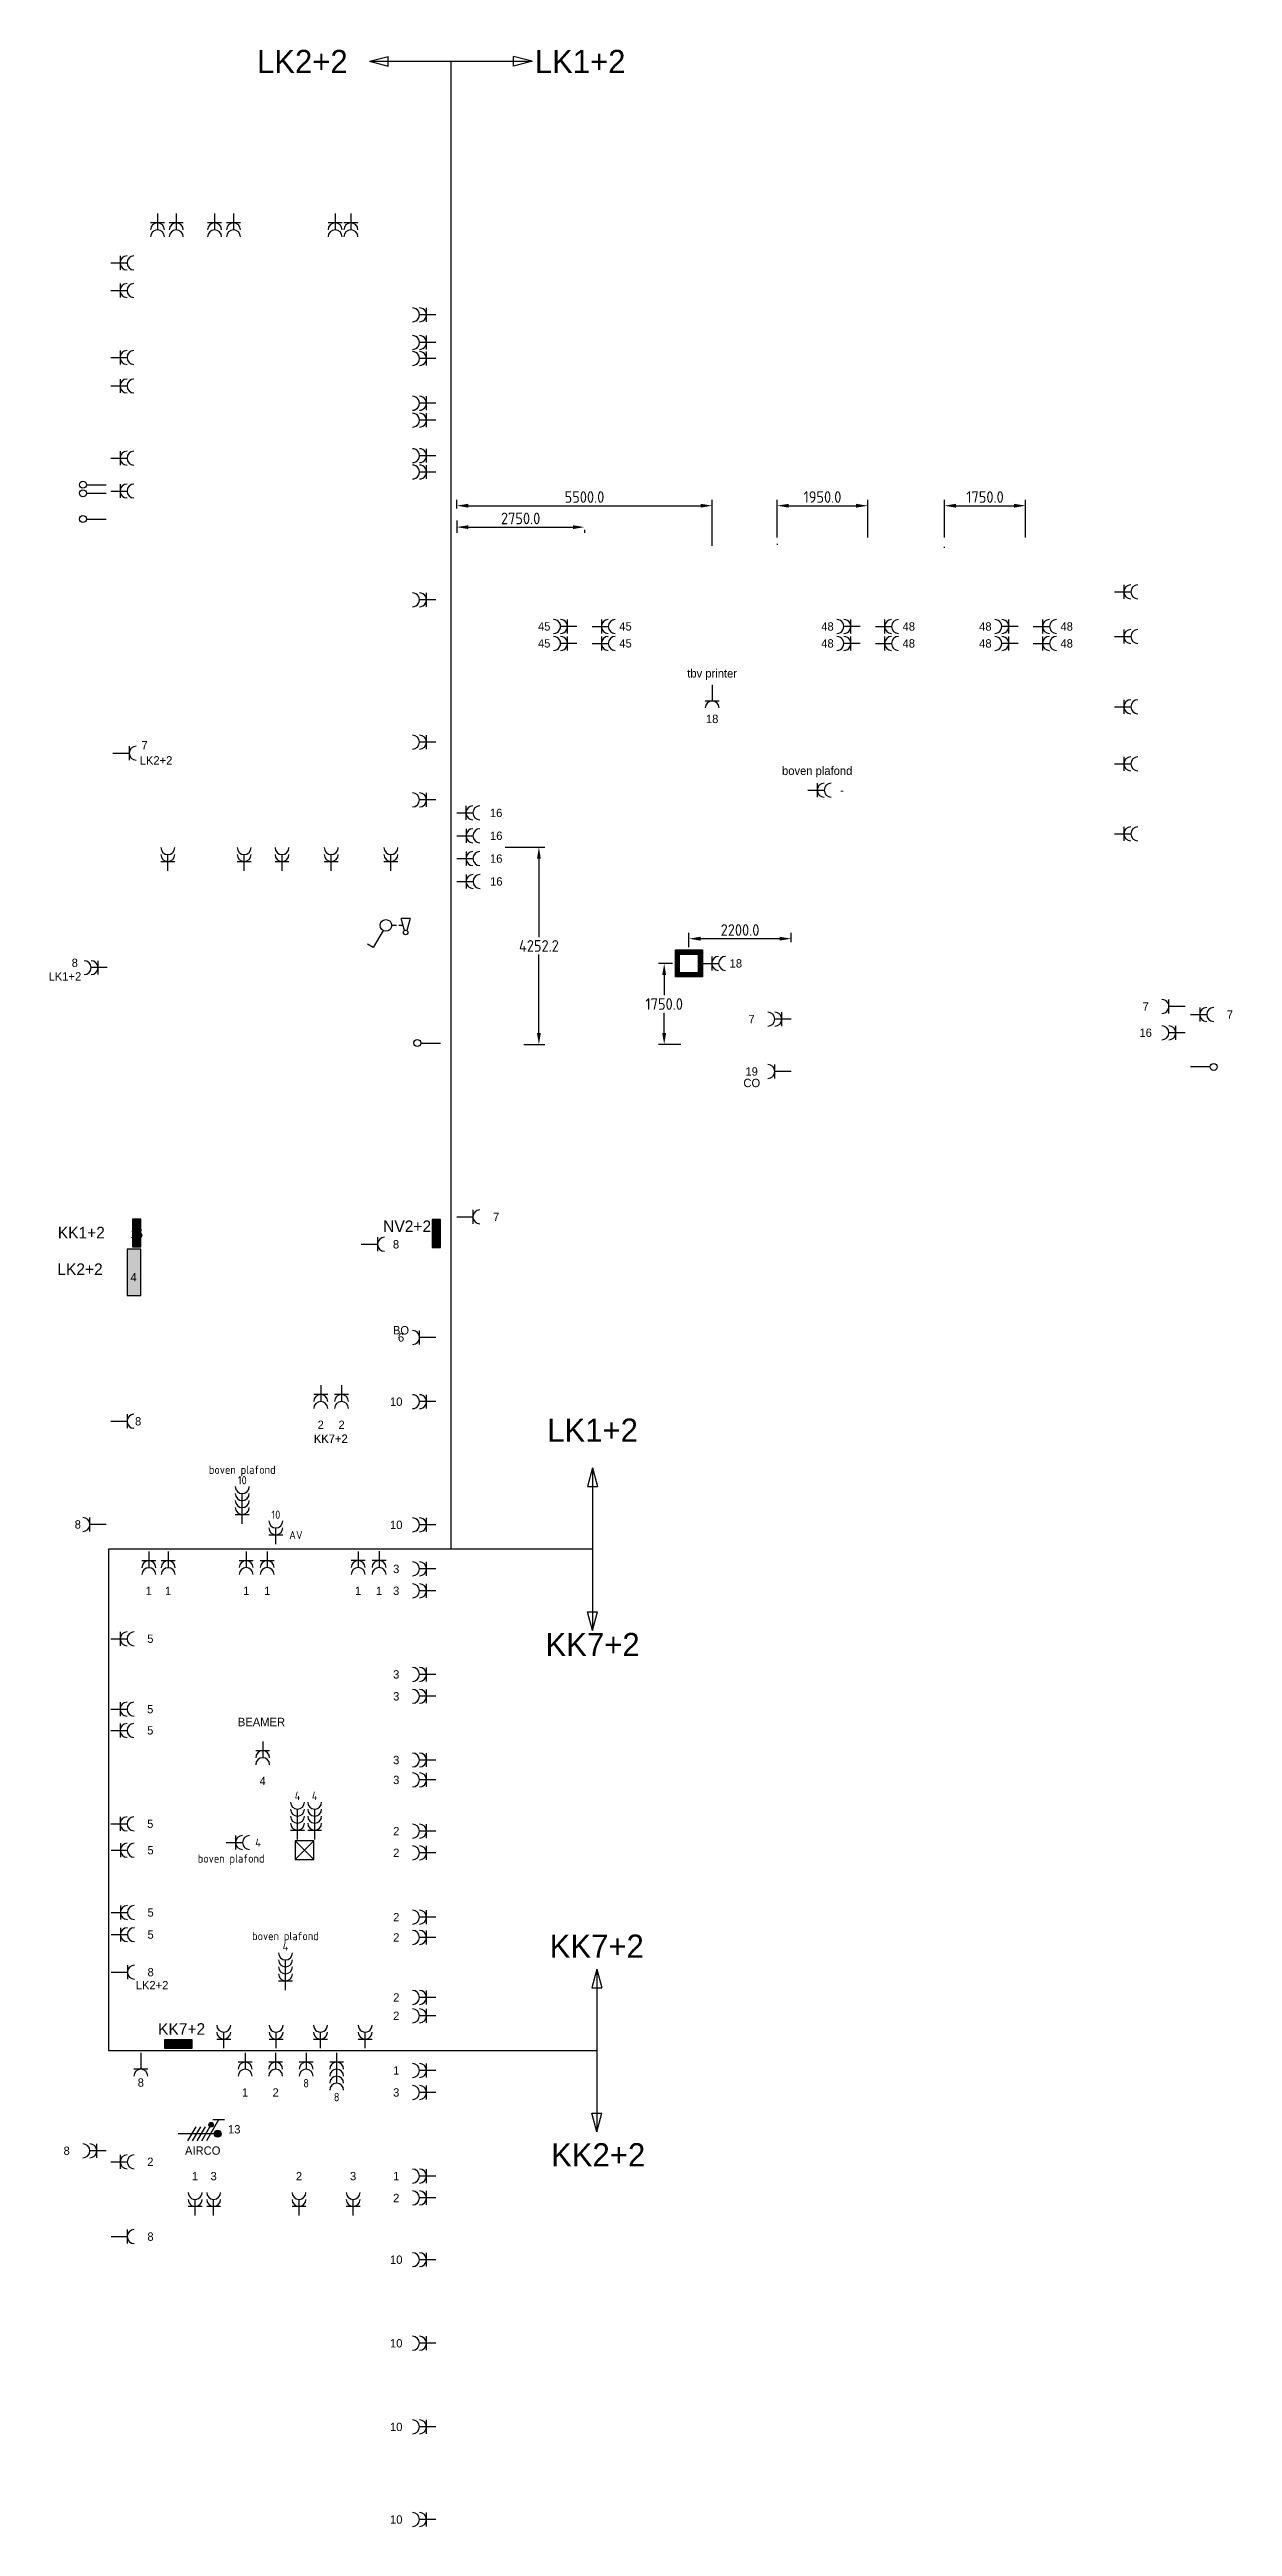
# Model space of a CAD drawing. Header units: millimetres. Extents: x -5226 to 109009, y 0 to 83782.
# Drawn here: x 57390 to 82863, y 30458 to 83782 of the extents above; entities that cross this region are included whole.
import ezdxf
from ezdxf.enums import TextEntityAlignment as Align
from ezdxf.lldxf.tags import DXFTag

# ---------------------------------------------------------------- set-up
doc = ezdxf.new("R2010")
doc.units = ezdxf.units.MM
doc.header["$LTSCALE"] = 100
doc.linetypes.add('STABI51DOT', pattern=[10, 5, -2, 1, -2])
for name, color, linetype in [('EL$1----', 7, 'Continuous'), ('EL6132--', 3, 'Continuous'), ('EL6211--', 3, 'Continuous'), ('EL6212--', 3, 'Continuous'), ('EL6212--_S', 4, 'Continuous'), ('EL6221--', 3, 'Continuous'), ('EL6222--', 3, 'Continuous'), ('EL6311--', 3, 'Continuous')]:
    doc.layers.add(name, color=color, linetype=linetype)
doc.styles.add('BURO-018', font='BUROFONT.shx', dxfattribs={"height": 180})
doc.styles.add('BURO-025', font='BUROFONT.shx', dxfattribs={"height": 250})
doc.styles.add('BURO-035', font='BUROFONT.shx', dxfattribs={"height": 350})
doc.styles.add('STABICAD-012', font='ISOCP.SHX', dxfattribs={"height": 1.2})
doc.styles.add('STABICAD-018', font='ISOCP.SHX', dxfattribs={"height": 1.8})
doc.styles.get("Standard").update_dxf_attribs({"font": 'ISOCP'})
tags = doc.linetypes.add('CENTER', pattern=[2, 1.25, -0.25, 0.25, -0.25]).pattern_tags.tags
tags[10:11] = [DXFTag(74, 4), DXFTag(75, 0), DXFTag(340, '0'), DXFTag(46, 1.0), DXFTag(50, 0.0), DXFTag(44, 0.0), DXFTag(45, 0.0)]
tags[8:9] = [DXFTag(74, 4), DXFTag(75, 0), DXFTag(340, '0'), DXFTag(46, 1.0), DXFTag(50, 0.0), DXFTag(44, 0.0), DXFTag(45, 0.0)]
tags[6:7] = [DXFTag(74, 4), DXFTag(75, 0), DXFTag(340, '0'), DXFTag(46, 1.0), DXFTag(50, 0.0), DXFTag(44, 0.0), DXFTag(45, 0.0)]
tags[4:5] = [DXFTag(74, 4), DXFTag(75, 0), DXFTag(340, '0'), DXFTag(46, 1.0), DXFTag(50, 0.0), DXFTag(44, 0.0), DXFTag(45, 0.0)]
doc.dimstyles.new('New ISO-25', dxfattribs={"dimscale": 100, "dimtxt": 2.5, "dimasz": 2.5, "dimexe": 1.25, "dimexo": 0.625, "dimtad": 1, "dimtih": 1, "dimdec": 1, "dimzin": 0, "dimdsep": 46, "dimtxsty": 'Standard', "dimcen": 2.5, "dimclrd": 1, "dimclre": 1, "dimclrt": 1, "dimadec": 0, "dimazin": 0, "dimtfac": 1, "dimtdec": 1, "dimtmove": 0, "dimatfit": 3, "dimfxl": 1, "dimtvp": 1, "dimtolj": 1, "dimtzin": 0, "dimarcsym": 0})

msp = doc.modelspace()

# ---------------------------------------------------------------- blocks, each defined once
blk = doc.blocks.new('*D16')
at = {"layer": 'EL6222--', "color": 1, "lineweight": -2, "transparency": 16777216}
for p, q in [((66159, 73641), (66159, 73376)), ((66409, 73501), (68659, 73501)), ((68909, 73446), (68909, 73376))]:
    blk.add_line(p, q, dxfattribs=at)
at = {"layer": 'EL6222--', "color": 1, "transparency": 16777216}
for points in [[(66409, 73542), (66409, 73459), (66159, 73501)], [(68659, 73542), (68659, 73459), (68909, 73501)]]:
    blk.add_solid(points, dxfattribs=at)
at = {"layer": 'EL6222--', "color": 1, "transparency": 16777216, "insert": (67534, 73688), "char_height": 250, "attachment_point": 5}
blk.add_mtext('\\A1;2750.0', dxfattribs=at)
blk = doc.blocks.new('*D17')
at = {"layer": 'EL6222--', "color": 1, "lineweight": -2, "transparency": 16777216}
for p, q in [((66159, 73899), (66159, 74087)), ((66409, 73962), (71409, 73962)), ((71659, 73095), (71659, 74087))]:
    blk.add_line(p, q, dxfattribs=at)
at = {"layer": 'EL6222--', "color": 1, "transparency": 16777216}
for points in [[(66409, 74003), (66409, 73920), (66159, 73962)], [(71409, 74003), (71409, 73920), (71659, 73962)]]:
    blk.add_solid(points, dxfattribs=at)
at = {"layer": 'EL6222--', "color": 1, "transparency": 16777216, "insert": (68909, 74149), "char_height": 250, "attachment_point": 5}
blk.add_mtext('\\A1;5500.0', dxfattribs=at)
blk = doc.blocks.new('*D18')
at = {"layer": 'EL6222--', "color": 1, "lineweight": -2, "transparency": 16777216}
for p, q in [((73059, 73275), (73059, 74087)), ((73309, 73962), (74759, 73962)), ((75009, 73275), (75009, 74087))]:
    blk.add_line(p, q, dxfattribs=at)
at = {"layer": 'EL6222--', "color": 1, "transparency": 16777216}
for points in [[(73309, 74003), (73309, 73920), (73059, 73962)], [(74759, 74003), (74759, 73920), (75009, 73962)]]:
    blk.add_solid(points, dxfattribs=at)
at = {"layer": 'EL6222--', "color": 1, "transparency": 16777216, "insert": (74034, 74149), "char_height": 250, "attachment_point": 5}
blk.add_mtext('\\A1;1950.0', dxfattribs=at)
blk = doc.blocks.new('*D19')
at = {"layer": 'EL6222--', "color": 1, "lineweight": -2, "transparency": 16777216}
for p, q in [((76659, 73275), (76659, 74087)), ((76909, 73962), (78159, 73962)), ((78409, 73275), (78409, 74087))]:
    blk.add_line(p, q, dxfattribs=at)
at = {"layer": 'EL6222--', "color": 1, "transparency": 16777216}
for points in [[(76909, 74003), (76909, 73920), (76659, 73962)], [(78159, 74003), (78159, 73920), (78409, 73962)]]:
    blk.add_solid(points, dxfattribs=at)
at = {"layer": 'EL6222--', "color": 1, "transparency": 16777216, "insert": (77534, 74149), "char_height": 250, "attachment_point": 5}
blk.add_mtext('\\A1;1750.0', dxfattribs=at)
blk = doc.blocks.new('*D20')
at = {"layer": 'EL6222--', "color": 1, "lineweight": -2, "transparency": 16777216}
for p, q in [((70806, 64109), (70501, 64109)), ((70626, 63859), (70626, 63421)), ((70626, 62609), (70626, 63046)), ((70981, 62359), (70501, 62359))]:
    blk.add_line(p, q, dxfattribs=at)
at = {"layer": 'EL6222--', "color": 1, "transparency": 16777216}
for points in [[(70584, 63859), (70667, 63859), (70626, 64109)], [(70584, 62609), (70667, 62609), (70626, 62359)]]:
    blk.add_solid(points, dxfattribs=at)
at = {"layer": 'EL6222--', "color": 1, "transparency": 16777216, "insert": (70626, 63234), "char_height": 250, "attachment_point": 5}
blk.add_mtext('\\A1;1750.0', dxfattribs=at)
blk = doc.blocks.new('*D21')
at = {"layer": 'EL6222--', "color": 1, "lineweight": -2, "transparency": 16777216}
for p, q in [((67201, 66611), (68053, 66611)), ((67928, 66361), (67928, 64672)), ((67928, 62609), (67928, 64297)), ((67602, 62359), (68053, 62359))]:
    blk.add_line(p, q, dxfattribs=at)
at = {"layer": 'EL6222--', "color": 1, "transparency": 16777216}
for points in [[(67886, 66361), (67969, 66361), (67928, 66611)], [(67886, 62609), (67969, 62609), (67928, 62359)]]:
    blk.add_solid(points, dxfattribs=at)
at = {"layer": 'EL6222--', "color": 1, "transparency": 16777216, "insert": (67928, 64485), "char_height": 250, "attachment_point": 5}
blk.add_mtext('\\A1;4252.2', dxfattribs=at)
blk = doc.blocks.new('*D22')
at = {"layer": 'EL6222--', "color": 1, "lineweight": -2, "transparency": 16777216}
for p, q in [((71159, 64461), (71159, 64765)), ((73109, 64640), (71409, 64640)), ((73359, 64564), (73359, 64765))]:
    blk.add_line(p, q, dxfattribs=at)
at = {"layer": 'EL6222--', "color": 1, "transparency": 16777216}
for points in [[(71409, 64682), (71409, 64598), (71159, 64640)], [(73109, 64682), (73109, 64598), (73359, 64640)]]:
    blk.add_solid(points, dxfattribs=at)
at = {"layer": 'EL6222--', "color": 1, "transparency": 16777216, "insert": (72259, 64827), "char_height": 250, "attachment_point": 5}
blk.add_mtext('\\A1;2200.0', dxfattribs=at)
blk = doc.blocks.new('111304A')
at = {"color": 0, "linetype": 'Continuous'}
for p, q in [((-1.5, 3), (1.5, 3)), ((0, 1), (0, 4.5))]:
    blk.add_line(p, q, dxfattribs=at)
for centre in [(0, 6), (0, 4.5)]:
    blk.add_arc(centre, 1.5, 180, 0, dxfattribs=at)
at = {"color": 0, "linetype": 'Continuous', "style": 'BURO-018'}
for tag, p in [('PANEL', (0, 11.5)), ('CIRCUIT', (0, 8.5))]:
    blk.add_attdef(tag, text='', height=1.8, dxfattribs=at).set_placement(p, align=Align.MIDDLE)
at = {"color": 0, "linetype": 'Continuous', "style": 'BURO-018', "flags": 1}
for tag, p in [('POWERCODE', (13, 8.5)), ('ARTICLECODE', (0, 0))]:
    blk.add_attdef(tag, text='', height=1.8, dxfattribs=at).set_placement(p, align=Align.MIDDLE)
at = {"layer": 'EL6222--', "color": 1, "style": 'STABICAD-012', "flags": 1}
blk.add_attdef('SUBCIRCUIT', text='', height=1.8, rotation=90, dxfattribs=at).set_placement((740.24, 681.45), align=Align.MIDDLE)
blk = doc.blocks.new('111304')
at = {"color": 0, "linetype": 'Continuous'}
for p, q in [((-1.5, 4.5), (1.5, 4.5)), ((0, 1), (0, 4.5))]:
    blk.add_line(p, q, dxfattribs=at)
blk.add_arc((0, 6), 1.5, 180, 0, dxfattribs=at)
at = {"color": 0, "linetype": 'Continuous', "style": 'BURO-018'}
for tag, p in [('PANEL', (0, 11.5)), ('CIRCUIT', (0, 8.5))]:
    blk.add_attdef(tag, text='', height=1.8, dxfattribs=at).set_placement(p, align=Align.MIDDLE)
at = {"color": 0, "linetype": 'Continuous', "style": 'BURO-018', "flags": 1}
for tag, p in [('POWERCODE', (13, 8.5)), ('ARTICLECODE', (0, 0))]:
    blk.add_attdef(tag, text='', height=1.8, dxfattribs=at).set_placement(p, align=Align.MIDDLE)
at = {"layer": 'EL6222--', "color": 1, "style": 'STABICAD-012', "flags": 1}
blk.add_attdef('SUBCIRCUIT', text='', height=1.8, rotation=180, dxfattribs=at).set_placement((721.35, 709.07), align=Align.MIDDLE)
blk = doc.blocks.new('E00414')
at = {"color": 0, "linetype": 'Continuous'}
for p, q in [((-2.9, -2.9), (-2.9, 2.9)), ((-2.9, 2.9), (2.9, 2.9)), ((-2, 2), (2, 2)), ((-2, -2), (-2, 2)), ((2, 2), (2, -2)), ((2.9, 2.9), (2.9, -2.9)), ((2.9, -2.9), (-2.9, -2.9)), ((2, -2), (-2, -2))]:
    blk.add_line(p, q, dxfattribs=at)
at = {"color": 0}
for points in [[(-2.9, 2.9), (2.9, 2.9), (-2, 2), (2, 2)], [(-2, -2), (-2.9, -2.9), (-2, 2), (-2.9, 2.9)], [(2, 2), (2.9, 2.9), (2, -2), (2.9, -2.9)], [(2, -2), (2.9, -2.9), (-2, -2), (-2.9, -2.9)]]:
    blk.add_solid(points, dxfattribs=at)
at = {"color": 0, "linetype": 'Continuous', "style": 'BURO-018'}
for tag, p in [('CIRCUIT', (0, 5)), ('PANEL', (0, 8)), ('SUBCIRCUIT', (4.5, 5))]:
    blk.add_attdef(tag, text='', height=1.8, dxfattribs=at).set_placement(p, align=Align.MIDDLE)
at = {"color": 0, "linetype": 'Continuous', "style": 'BURO-018', "flags": 1}
for tag, p in [('POWERCODE', (13, 5)), ('ARTICLECODE', (0, 0))]:
    blk.add_attdef(tag, text='', height=1.8, dxfattribs=at).set_placement(p, align=Align.MIDDLE)
blk = doc.blocks.new('E00082')
at = {"color": 0, "linetype": 'Continuous'}
for p, q in [((-3, 10.98), (-3, 8.48)), ((-3, 9.73), (1.5, 7.13)), ((1.5, 6.13), (-1.5, 7.87)), ((1.5, 5.13), (-1.5, 6.87)), ((1.5, 4.13), (-1.5, 5.87)), ((0, 9.5), (0, 1)), ((1.5, 3.13), (-1.5, 4.87))]:
    blk.add_line(p, q, dxfattribs=at)
at = {"color": 0, "linetype": 'Continuous', "const_width": 0.5}
blk.add_lwpolyline([(-1.68, 8.12, 1), (-2.18, 8.12, 1)], format="xyb", close=True, dxfattribs=at)
at = {"color": 0, "const_width": 0.75}
blk.add_lwpolyline([(-0.38, 9.5, 1), (0.38, 9.5, 1)], format="xyb", close=True, dxfattribs=at)
at = {"color": 0, "linetype": 'Continuous'}
for centre, radius in [((-1.93, 8.12), 0.5), ((0, 9.5), 0.75)]:
    blk.add_circle(centre, radius, dxfattribs=at)
at = {"color": 0, "linetype": 'Continuous', "style": 'BURO-018'}
for tag, p in [('PANEL', (0, 16)), ('CIRCUIT', (0, 13))]:
    blk.add_attdef(tag, text='', height=1.8, dxfattribs=at).set_placement(p, align=Align.MIDDLE)
at = {"color": 0, "linetype": 'Continuous', "style": 'BURO-018', "flags": 1}
for tag, p in [('POWERCODE', (13, 13)), ('ARTICLECODE', (0, 0))]:
    blk.add_attdef(tag, text='', height=1.8, dxfattribs=at).set_placement(p, align=Align.MIDDLE)
at = {"layer": 'EL6222--', "color": 1, "style": 'STABICAD-012', "flags": 1}
blk.add_attdef('SUBCIRCUIT', text='', height=1.8, rotation=90, dxfattribs=at).set_placement((603.64, 401.57), align=Align.MIDDLE)
blk = doc.blocks.new('1114A6')
at = {"color": 0, "linetype": 'Continuous'}
for p, q in [((-5.25, 0.75), (-4.51, 3.33)), ((-5.25, 0.75), (-3.25, 0.75)), ((-3.99, 3.33), (-3.25, 0.75)), ((-3.68, 2.25), (-2.75, 2.25)), ((-2.25, 2.25), (-1.25, 2.25))]:
    blk.add_line(p, q, dxfattribs=at)
blk.add_circle((-4.25, 3.75), 0.5, dxfattribs=at)
blk = doc.blocks.new('*U79')
at = {"color": 0, "linetype": 'Continuous'}
for p, q in [((0.62, 3.33), (2.74, 7)), ((2.74, 7), (3.95, 6.3))]:
    blk.add_line(p, q, dxfattribs=at)
blk.add_circle((0, 2.25), 1.25, dxfattribs=at)
at = {"color": 0, "zscale": 100}
blk.add_blockref('1114A6', (0, 0), dxfattribs=at)
at = {"color": 0, "linetype": 'Continuous', "style": 'BURO-018'}
blk.add_attdef('SWITCHCODE', text='', height=1.8, dxfattribs=at).set_placement((3.36, 9), align=Align.MIDDLE)
at = {"color": 0, "linetype": 'Continuous', "style": 'BURO-018', "flags": 1}
blk.add_attdef('ARTICLECODE', text='', height=1.8, dxfattribs=at).set_placement((0, 0), align=Align.MIDDLE)
blk = doc.blocks.new('1116A4C')
at = {"color": 0, "linetype": 'Continuous'}
for p, q in [((-5, 4), (-5, 1)), ((5, 4), (-5, 4)), ((-5, 1), (5, 1)), ((5, 1), (5, 4))]:
    blk.add_line(p, q, dxfattribs=at)
blk.add_solid([(-5, 4), (-5, 1), (5, 4), (5, 1)], dxfattribs=at)
at = {"color": 0, "linetype": 'Continuous', "style": 'BURO-018'}
for tag, p in [('PANEL', (0, 15)), ('PANELNAME', (0, 6)), ('CIRCUIT', (0, 9))]:
    blk.add_attdef(tag, text='', height=1.8, dxfattribs=at).set_placement(p, align=Align.MIDDLE)
at = {"color": 0, "linetype": 'Continuous', "style": 'BURO-018', "flags": 1}
blk.add_attdef('ARTICLECODE', text='', height=1.8, dxfattribs=at).set_placement((0, 0), align=Align.MIDDLE)
at = {"layer": 'EL6222--', "color": 1, "style": 'STABICAD-012', "flags": 1}
blk.add_attdef('CASCADINGPANEL', text='', height=1.8, dxfattribs=at).set_placement((496.7, 589.52), align=Align.MIDDLE_CENTER)
blk.add_attdef('SUBCIRCUIT', text='', height=1.8, dxfattribs=at).set_placement((499.42, 589.52), align=Align.MIDDLE)
blk = doc.blocks.new('E00160')
at = {"color": 0, "linetype": 'Continuous'}
for p, q in [((-17.5, 0), (-13.5, 1.07)), ((-17.5, 0), (17.5, 0)), ((-17.5, 0), (-13.5, -1.07)), ((-13.5, -1.07), (-13.5, 1.07)), ((17.5, 0), (13.5, 1.07)), ((13.5, -1.07), (13.5, 1.07)), ((17.5, 0), (13.5, -1.07))]:
    blk.add_line(p, q, dxfattribs=at)
at = {"color": 0, "linetype": 'Continuous', "style": 'BURO-035'}
for tag, p in [('TEXT2', (-22.5, 0)), ('TEXT1', (22.5, 0))]:
    blk.add_attdef(tag, text='', height=3.5, dxfattribs=at).set_placement(p, align=Align.MIDDLE)
blk = doc.blocks.new('E00128')
at = {"color": 0, "linetype": 'Continuous'}
blk.add_line((0, 5.25), (0, 1), dxfattribs=at)
blk.add_circle((0, 6), 0.75, dxfattribs=at)
at = {"color": 7, "style": 'BURO-018'}
blk.add_attdef('TEXT1', text='', height=1.8, dxfattribs=at).set_placement((0, 9), align=Align.MIDDLE)
at = {"color": 0, "linetype": 'Continuous', "style": 'BURO-018', "flags": 1}
blk.add_attdef('ARTICLECODE', text='', height=1.8, dxfattribs=at).set_placement((0, 0), align=Align.MIDDLE)
blk = doc.blocks.new('111304C')
at = {"color": 0, "linetype": 'Continuous'}
for p, q in [((0, 1), (0, 7.5)), ((-1.5, 3), (1.5, 3))]:
    blk.add_line(p, q, dxfattribs=at)
for centre in [(0, 9), (0, 7.5), (0, 6), (0, 4.5)]:
    blk.add_arc(centre, 1.5, 180, 0, dxfattribs=at)
at = {"color": 0, "linetype": 'Continuous', "style": 'BURO-018'}
for tag, p in [('CIRCUIT', (0, 11.5)), ('PANEL', (0, 14.5))]:
    blk.add_attdef(tag, text='', height=1.8, dxfattribs=at).set_placement(p, align=Align.MIDDLE)
at = {"color": 0, "linetype": 'Continuous', "style": 'BURO-018', "flags": 1}
for tag, p in [('POWERCODE', (13, 11.5)), ('ARTICLECODE', (0, 0))]:
    blk.add_attdef(tag, text='', height=1.8, dxfattribs=at).set_placement(p, align=Align.MIDDLE)
at = {"layer": 'EL6222--', "color": 1, "style": 'STABICAD-012', "flags": 1}
blk.add_attdef('SUBCIRCUIT', text='', height=1.8, rotation=0.0001, dxfattribs=at).set_placement((913.93, 669.01), align=Align.MIDDLE)
blk = doc.blocks.new('E00149')
at = {"color": 0, "linetype": 'Continuous'}
for p, q in [((2, 2), (-2, 2)), ((-2, 2), (-2, -2)), ((2, -2), (2, 2)), ((-2, -2), (2, -2))]:
    blk.add_line(p, q, dxfattribs=at)
at = {"color": 0, "linetype": 'Continuous', "style": 'BURO-018'}
for tag, p in [('PANEL', (0, 7)), ('CIRCUIT', (0, 4)), ('TEXT1', (0, 0))]:
    blk.add_attdef(tag, text='', height=1.8, dxfattribs=at).set_placement(p, align=Align.MIDDLE)
at = {"color": 0, "linetype": 'Continuous', "style": 'BURO-018', "flags": 1}
for tag, p in [('ARTICLECODE', (0, 0)), ('POWERCODE', (13, 4))]:
    blk.add_attdef(tag, text='', height=1.8, dxfattribs=at).set_placement(p, align=Align.MIDDLE)
at = {"layer": 'EL6222--', "color": 1, "style": 'STABICAD-012', "flags": 1}
blk.add_attdef('SUBCIRCUIT', text='', height=1.8, dxfattribs=at).set_placement((536.89, 685.34), align=Align.MIDDLE)
blk = doc.blocks.new('Haspel')
at = {"layer": 'EL6222--'}
for p, q in [((43587, 65385), (43987, 65785)), ((43587, 65785), (43987, 65385))]:
    blk.add_line(p, q, dxfattribs=at)
at = {"layer": 'EL$1----', "linetype": 'Continuous', "xscale": 100, "yscale": 100, "zscale": 100}
blk.add_blockref('E00149', (43787, 65585), dxfattribs=at)

# ---------------------------------------------------------------- dimensions: what is measured, and where the dimension line sits
at = {"layer": 'EL6222--'}
for base, p1, p2, picture, middle in [((71658.55, 73961.52), (66158.55, 73836.52), (71658.55, 73032.06), '*D17', (68908.55, 74149.02)), ((75009.28, 73961.52), (73059.28, 73212.06), (75009.28, 73212.07), '*D18', (74034.28, 74149.02)), ((78409.28, 73961.52), (76659.28, 73212.06), (78409.28, 73212.07), '*D19', (77534.28, 74149.02)), ((68908.55, 73500.55), (66158.55, 73703.39), (68908.55, 73508.22), '*D16', (67533.55, 73688.07)), ((71158.55, 64639.91), (73358.55, 64501.56), (71158.55, 64398.56), '*D22', (72258.55, 64827.44))]:
    dim = msp.add_linear_dim(base=base, p1=p1, p2=p2, dimstyle='New ISO-25', dxfattribs=at)
    dim.commit()
    dim.dimension.update_dxf_attribs({"geometry": picture, "text_midpoint": middle})
dim = msp.add_linear_dim(base=(67927.53, 66610.75), p1=(67539.15, 62358.57), p2=(67138.03, 66610.75), angle=90, dimstyle='New ISO-25', dxfattribs=at)
dim.commit()
dim.dimension.update_dxf_attribs({"geometry": '*D21', "text_midpoint": (67927.53, 64484.66)})
dim = msp.add_linear_dim(base=(70625.65, 64108.56), p1=(71043.02, 62358.56), p2=(70868.55, 64108.56), angle=90, dimstyle='New ISO-25', dxfattribs=at)
dim.commit()
dim.dimension.update_dxf_attribs({"geometry": '*D20', "text_midpoint": (70625.65, 63233.56), "dimtype": 160})

# ---------------------------------------------------------------- linework, layer by layer
at = {"layer": 'EL6212--_S', "linetype": 'CENTER'}
for p, q in [((66032.81, 83528.76), (66032.81, 51498.25)), ((69084.02, 51498.25), (58659.63, 51498.25)), ((58659.63, 51498.25), (58659.63, 40703.62)), ((58659.63, 40703.62), (69173.6, 40703.62))]:
    msp.add_line(p, q, dxfattribs=at)
at = {"layer": 'EL6222--'}
for p, q in [((73048.55, 73131.07), (73070, 73131.07)), ((76648.55, 73072.07), (76670, 73072.07))]:
    msp.add_line(p, q, dxfattribs=at)

# ---------------------------------------------------------------- block references
at = {"layer": 'EL6132--', "linetype": 'Continuous'}
for p, xscale, yscale, zscale, rotation in [((58708.55, 74413.27), 100, 100, 100, 90.00008337630446), ((58708.55, 74230.51), 100, 100, 100, 90.00008337630446), ((58708.55, 73675.33), 100, 100, 100, 90.00000000000001), ((65908.55, 62394.49), 99.99999999999999, 99.99999999999999, 99.99999999999999, 89.99995831148352), ((81858.55, 61880.07), 99.99999999999999, 99.99999999999999, 99.99999999999999, 269.9999583114835)]:
    msp.add_blockref('E00128', p, dxfattribs=dict(at, xscale=xscale, yscale=yscale, zscale=zscale, rotation=rotation))
at = {"layer": 'EL6211--'}
msp.add_blockref('Haspel', (19091.24, -20565.33), dxfattribs=at)
at = {"layer": 'EL6212--', "linetype": 'Continuous'}
ref = msp.add_blockref('1116A4C', (59118.55, 58305.31), dxfattribs=dict(at, xscale=60, yscale=60, zscale=60, rotation=270))
ref.add_attrib('CIRCUIT', '15', dxfattribs={"layer": '0', "color": 1, "linetype": 'ByBlock', "height": 180, "style": 'BURO-018'}).set_placement((59268.69, 58284.17), align=Align.MIDDLE)
ref.add_attrib('PANELNAME', 'KK1+2', dxfattribs={"layer": '0', "color": 2, "linetype": 'ByBlock', "height": 250, "style": 'BURO-025'}).set_placement((58073.8, 58313.92), align=Align.MIDDLE)
ref = msp.add_blockref('1116A4C', (65568.55, 58291.93), dxfattribs=dict(at, xscale=60, yscale=60, zscale=60, rotation=270))
ref.add_attrib('PANELNAME', 'NV2+2', dxfattribs={"layer": '0', "color": 2, "linetype": 'ByBlock', "height": 250, "style": 'BURO-025'}).set_placement((65090.33, 58450.85), align=Align.MIDDLE)
ref = msp.add_blockref('1116A4C', (59458.55, 57456.49), dxfattribs=dict(at, xscale=100, yscale=100, zscale=100, rotation=90.00000000000001))
ref.add_attrib('CIRCUIT', '4', dxfattribs={"layer": '0', "color": 1, "linetype": 'ByBlock', "height": 180, "style": 'BURO-018'}).set_placement((59200.03, 57352.29), align=Align.MIDDLE)
ref.add_attrib('PANELNAME', 'LK2+2', dxfattribs={"layer": '0', "color": 2, "linetype": 'ByBlock', "height": 250, "style": 'BURO-025'}).set_placement((58046.22, 57526.61), align=Align.MIDDLE)
ref = msp.add_blockref('1116A4C', (60163.05, 40991.57), dxfattribs=dict(at, xscale=60, yscale=60, zscale=60, rotation=180))
ref.add_attrib('CIRCUIT', '6', dxfattribs={"layer": '0', "color": 1, "linetype": 'ByBlock', "height": 180, "style": 'BURO-018'}).set_placement((60145.23, 40846.7), align=Align.MIDDLE)
ref.add_attrib('PANELNAME', 'KK7+2', dxfattribs={"layer": '0', "color": 2, "linetype": 'ByBlock', "height": 250, "style": 'BURO-025'}).set_placement((60234.3, 41169.47), align=Align.MIDDLE)
at = {"layer": 'EL6212--_S', "linetype": 'Continuous'}
ref = msp.add_blockref('E00160', (66032.81, 83528.76), dxfattribs=dict(at, xscale=100, yscale=100, zscale=100))
ref.add_attrib('TEXT1', 'LK1+2', dxfattribs={"layer": '0', "color": 4, "linetype": 'ByBlock', "height": 500, "style": 'BURO-018'}).set_placement((68815.65, 83528.76), align=Align.MIDDLE)
ref.add_attrib('TEXT2', 'LK2+2', dxfattribs={"layer": '0', "color": 4, "linetype": 'ByBlock', "height": 500, "style": 'BURO-018'}).set_placement((62833.72, 83528.76), align=Align.MIDDLE)
at = {"layer": 'EL6212--_S', "linetype": 'STABI51DOT'}
ref = msp.add_blockref('E00160', (69084.02, 51498.25), dxfattribs=dict(at, xscale=100, yscale=100, zscale=100, rotation=270))
ref.add_attrib('TEXT1', 'KK7+2', dxfattribs={"layer": '0', "color": 4, "linetype": 'STABI51DOT', "height": 500, "style": 'BURO-018'}).set_placement((69084.02, 49448.3), align=Align.MIDDLE)
ref.add_attrib('TEXT2', 'LK1+2', dxfattribs={"layer": '0', "color": 4, "linetype": 'STABI51DOT', "height": 500, "style": 'BURO-018'}).set_placement((69084.02, 54063.14), align=Align.MIDDLE)
ref = msp.add_blockref('E00160', (69173.6, 40703.62), dxfattribs=dict(at, xscale=100, yscale=100, zscale=100, rotation=270))
ref.add_attrib('TEXT1', 'KK2+2', dxfattribs={"layer": '0', "color": 4, "linetype": 'STABI51DOT', "height": 500, "style": 'BURO-018'}).set_placement((69204.22, 38462.12), align=Align.MIDDLE)
ref.add_attrib('TEXT2', 'KK7+2', dxfattribs={"layer": '0', "color": 4, "linetype": 'STABI51DOT', "height": 500, "style": 'BURO-018'}).set_placement((69173.6, 42953.62), align=Align.MIDDLE)
at = {"layer": 'EL6221--', "linetype": 'Continuous'}
ref = msp.add_blockref('E00082', (60058.15, 38912.47), dxfattribs=dict(at, xscale=100, yscale=100, zscale=100, rotation=270))
ref.add_attrib('CIRCUIT', '13', dxfattribs={"layer": '0', "color": 1, "linetype": 'Continuous', "height": 180, "style": 'BURO-018'}).set_placement((61366.74, 39009.29), align=Align.MIDDLE)
ref.add_attrib('POWERCODE', 'AIRCO', dxfattribs={"layer": '0', "color": 1, "linetype": 'Continuous', "height": 180, "style": 'BURO-018'}).set_placement((60688.76, 38550.07), align=Align.MIDDLE)
at = {"layer": 'EL6222--', "linetype": 'Continuous'}
for p, xscale, yscale, zscale, rotation in [((59713.81, 80351.57), 100, 100, 100, 180), ((60118.92, 80351.57), 100, 100, 100, 180), ((60944.51, 80351.57), 100, 100, 100, 180), ((61349.62, 80351.57), 100, 100, 100, 180), ((63538.64, 80351.57), 100, 100, 100, 180), ((63879.79, 80351.57), 100, 100, 100, 180), ((58608.57, 79188.64), 100, 100, 100, 270.0000833763045), ((58608.57, 78593.98), 100, 100, 100, 270.0000833763045), ((65805.55, 78073.19), 100, 100, 100, 89.99991662345268), ((65805.55, 77473.26), 100, 100, 100, 89.99991662345268), ((58608.57, 77152.39), 100, 100, 100, 270.0000833763045), ((65805.55, 77129.95), 100, 100, 100, 89.99991662345268), ((58608.57, 76539.07), 100, 100, 100, 270.0000833763045), ((65805.55, 76166.82), 100, 100, 100, 89.99991662345268), ((65805.55, 75801.57), 100, 100, 100, 89.99991662345268), ((65805.55, 75039.07), 100, 100, 100, 89.99991662345268), ((58608.57, 74985.84), 100, 100, 100, 270.0000833763045), ((65805.55, 74687.38), 100, 100, 100, 89.99991662345268), ((58608.57, 74277.79), 100, 100, 100, 270.0000833763045), ((65805.55, 71937.02), 99.99999999999997, 99.99999999999997, 99.99999999999997, 89.99991662381746), ((80225.55, 72107.18), 100, 100, 100, 270), ((80225.55, 71147.01), 100, 100, 100, 270), ((80225.55, 69634.02), 100, 100, 100, 270), ((65805.55, 68870.22), 100, 100, 100, 89.99991662369551), ((80225.55, 68405.3), 100, 100, 100, 270), ((65805.55, 67627.87), 100, 100, 100, 90.00000000000001), ((80225.55, 66899), 100, 100, 100, 270), ((62268.55, 40651.57), 100.0000000000004, 100.0000000000004, 100.0000000000004, 8.337745534655049e-05), ((63223.9, 40651.57), 100.0000000000004, 100.0000000000004, 100.0000000000004, 8.337745534655049e-05), ((64187.79, 40651.57), 100.0000000000004, 100.0000000000004, 100.0000000000004, 8.337745534655049e-05)]:
    msp.add_blockref('111304A', p, dxfattribs=dict(at, xscale=xscale, yscale=yscale, zscale=zscale, rotation=rotation))
ref = msp.add_blockref('111304A', (68844.75, 71362.46), dxfattribs=dict(at, xscale=99.99999999999999, yscale=99.99999999999999, zscale=99.99999999999999, rotation=89.99999999999997))
ref.add_attrib('CIRCUIT', '45', dxfattribs={"layer": '0', "color": 1, "linetype": 'ByBlock', "height": 180, "style": 'BURO-018'}).set_placement((68041.39, 71362.46), align=Align.MIDDLE)
ref = msp.add_blockref('111304A', (68972.35, 71362.46), dxfattribs=dict(at, xscale=99.99999999999999, yscale=99.99999999999999, zscale=99.99999999999999, rotation=269.9999999999999))
ref.add_attrib('CIRCUIT', '45', dxfattribs={"layer": '0', "color": 1, "linetype": 'ByBlock', "height": 180, "style": 'BURO-018'}).set_placement((69792.64, 71362.46), align=Align.MIDDLE)
ref = msp.add_blockref('111304A', (74945.48, 71362.46), dxfattribs=dict(at, xscale=99.99999999999999, yscale=99.99999999999999, zscale=99.99999999999999, rotation=89.99999999999997))
ref.add_attrib('CIRCUIT', '48', dxfattribs={"layer": '0', "color": 1, "linetype": 'ByBlock', "height": 180, "style": 'BURO-018'}).set_placement((74142.11, 71362.46), align=Align.MIDDLE)
ref = msp.add_blockref('111304A', (75073.08, 71362.46), dxfattribs=dict(at, xscale=99.99999999999999, yscale=99.99999999999999, zscale=99.99999999999999, rotation=269.9999999999999))
ref.add_attrib('CIRCUIT', '48', dxfattribs={"layer": '0', "color": 1, "linetype": 'ByBlock', "height": 180, "style": 'BURO-018'}).set_placement((75893.36, 71362.46), align=Align.MIDDLE)
ref = msp.add_blockref('111304A', (78345.48, 71362.46), dxfattribs=dict(at, xscale=99.99999999999999, yscale=99.99999999999999, zscale=99.99999999999999, rotation=89.99999999999997))
ref.add_attrib('CIRCUIT', '48', dxfattribs={"layer": '0', "color": 1, "linetype": 'ByBlock', "height": 180, "style": 'BURO-018'}).set_placement((77542.11, 71362.46), align=Align.MIDDLE)
ref = msp.add_blockref('111304A', (78473.08, 71362.46), dxfattribs=dict(at, xscale=99.99999999999999, yscale=99.99999999999999, zscale=99.99999999999999, rotation=269.9999999999999))
ref.add_attrib('CIRCUIT', '48', dxfattribs={"layer": '0', "color": 1, "linetype": 'ByBlock', "height": 180, "style": 'BURO-018'}).set_placement((79293.36, 71362.46), align=Align.MIDDLE)
ref = msp.add_blockref('111304A', (68844.75, 70997.35), dxfattribs=dict(at, xscale=99.99999999999999, yscale=99.99999999999999, zscale=99.99999999999999, rotation=89.99999999999997))
ref.add_attrib('CIRCUIT', '45', dxfattribs={"layer": '0', "color": 1, "linetype": 'ByBlock', "height": 180, "style": 'BURO-018'}).set_placement((68041.39, 70997.35), align=Align.MIDDLE)
ref = msp.add_blockref('111304A', (68972.35, 70997.35), dxfattribs=dict(at, xscale=99.99999999999999, yscale=99.99999999999999, zscale=99.99999999999999, rotation=269.9999999999999))
ref.add_attrib('CIRCUIT', '45', dxfattribs={"layer": '0', "color": 1, "linetype": 'ByBlock', "height": 180, "style": 'BURO-018'}).set_placement((69792.64, 70997.35), align=Align.MIDDLE)
ref = msp.add_blockref('111304A', (74945.48, 70997.35), dxfattribs=dict(at, xscale=99.99999999999999, yscale=99.99999999999999, zscale=99.99999999999999, rotation=89.99999999999997))
ref.add_attrib('CIRCUIT', '48', dxfattribs={"layer": '0', "color": 1, "linetype": 'ByBlock', "height": 180, "style": 'BURO-018'}).set_placement((74142.11, 70997.35), align=Align.MIDDLE)
ref = msp.add_blockref('111304A', (75073.08, 70997.35), dxfattribs=dict(at, xscale=99.99999999999999, yscale=99.99999999999999, zscale=99.99999999999999, rotation=269.9999999999999))
ref.add_attrib('CIRCUIT', '48', dxfattribs={"layer": '0', "color": 1, "linetype": 'ByBlock', "height": 180, "style": 'BURO-018'}).set_placement((75893.36, 70997.35), align=Align.MIDDLE)
ref = msp.add_blockref('111304A', (78345.48, 70997.35), dxfattribs=dict(at, xscale=99.99999999999999, yscale=99.99999999999999, zscale=99.99999999999999, rotation=89.99999999999997))
ref.add_attrib('CIRCUIT', '48', dxfattribs={"layer": '0', "color": 1, "linetype": 'ByBlock', "height": 180, "style": 'BURO-018'}).set_placement((77542.11, 70997.35), align=Align.MIDDLE)
ref = msp.add_blockref('111304A', (78473.08, 70997.35), dxfattribs=dict(at, xscale=99.99999999999999, yscale=99.99999999999999, zscale=99.99999999999999, rotation=269.9999999999999))
ref.add_attrib('CIRCUIT', '48', dxfattribs={"layer": '0', "color": 1, "linetype": 'ByBlock', "height": 180, "style": 'BURO-018'}).set_placement((79293.36, 70997.35), align=Align.MIDDLE)
ref = msp.add_blockref('111304', (71658.55, 70206.92), dxfattribs=dict(at, xscale=99.99999999999999, yscale=99.99999999999999, zscale=99.99999999999999, rotation=180.000041686542))
ref.add_attrib('ARTICLECODE', 'tbv printer', dxfattribs={"layer": '0', "color": 1, "linetype": 'ByBlock', "height": 180, "style": 'BURO-018'}).set_placement((71658.55, 70330.74), align=Align.MIDDLE)
ref.add_attrib('CIRCUIT', '18', dxfattribs={"layer": '0', "color": 1, "linetype": 'ByBlock', "height": 180, "style": 'BURO-018'}).set_placement((71658.55, 69372.21), align=Align.MIDDLE)
ref = msp.add_blockref('111304', (58654.24, 68635.04), dxfattribs=dict(at, xscale=99.99999999999999, yscale=99.99999999999999, zscale=99.99999999999999, rotation=269.946004631335))
ref.add_attrib('CIRCUIT', '7', dxfattribs={"layer": '0', "color": 1, "linetype": 'ByBlock', "height": 180, "style": 'BURO-018'}).set_placement((59436.06, 68805.97), align=Align.MIDDLE)
ref.add_attrib('PANEL', 'LK2+2', dxfattribs={"layer": '0', "color": 1, "linetype": 'ByBlock', "height": 180, "style": 'BURO-018'}).set_placement((59683.21, 68480.81), align=Align.MIDDLE)
ref = msp.add_blockref('111304A', (73622.23, 67838.31), dxfattribs=dict(at, xscale=100, yscale=100, zscale=100, rotation=270.0000416882131))
ref.add_attrib('ARTICLECODE', 'boven plafond', dxfattribs={"layer": '0', "color": 1, "linetype": 'ByBlock', "height": 180, "style": 'BURO-018'}).set_placement((73920.5, 68233.82), align=Align.MIDDLE)
ref.add_attrib('CIRCUIT', '-', dxfattribs={"layer": '0', "color": 1, "linetype": 'ByBlock', "height": 180, "style": 'BURO-018'}).set_placement((74456.94, 67838.31), align=Align.MIDDLE)
ref = msp.add_blockref('111304A', (66057.11, 67348.31), dxfattribs=dict(at, xscale=100, yscale=100, zscale=100, rotation=270))
ref.add_attrib('CIRCUIT', '16', dxfattribs={"layer": '0', "color": 1, "linetype": 'ByBlock', "height": 180, "style": 'BURO-018'}).set_placement((67007.11, 67348.31), align=Align.MIDDLE)
ref = msp.add_blockref('111304A', (66058.55, 66856.6), dxfattribs=dict(at, xscale=100, yscale=100, zscale=100, rotation=270))
ref.add_attrib('CIRCUIT', '16', dxfattribs={"layer": '0', "color": 1, "linetype": 'ByBlock', "height": 180, "style": 'BURO-018'}).set_placement((67008.55, 66856.6), align=Align.MIDDLE)
at = {"layer": 'EL6222--', "linetype": 'Continuous', "xscale": 100, "yscale": 100, "zscale": 100}
for name, p in [('111304A', (59937.84, 66001.57)), ('111304A', (61581.15, 66001.57)), ('111304A', (62396.05, 66001.57)), ('111304A', (63456.22, 66001.57)), ('111304A', (64741.37, 66001.57)), ('E00414', (71158.55, 64108.56)), ('111304A', (61141.07, 40651.57))]:
    msp.add_blockref(name, p, dxfattribs=at)
at = {"layer": 'EL6222--', "linetype": 'Continuous'}
ref = msp.add_blockref('111304A', (66058.55, 66364.9), dxfattribs=dict(at, xscale=100, yscale=100, zscale=100, rotation=270))
ref.add_attrib('CIRCUIT', '16', dxfattribs={"layer": '0', "color": 1, "linetype": 'ByBlock', "height": 180, "style": 'BURO-018'}).set_placement((67008.55, 66364.9), align=Align.MIDDLE)
ref = msp.add_blockref('111304A', (66060, 65873.19), dxfattribs=dict(at, xscale=100, yscale=100, zscale=100, rotation=270))
ref.add_attrib('CIRCUIT', '16', dxfattribs={"layer": '0', "color": 1, "linetype": 'ByBlock', "height": 180, "style": 'BURO-018'}).set_placement((67010, 65873.19), align=Align.MIDDLE)
ref = msp.add_blockref('111304A', (58733.55, 64016.65), dxfattribs=dict(at, xscale=99.99999999999999, yscale=99.99999999999999, zscale=99.99999999999999, rotation=90.00004168815173))
ref.add_attrib('CIRCUIT', '8', dxfattribs={"layer": '0', "color": 1, "linetype": 'ByBlock', "height": 180, "style": 'BURO-018'}).set_placement((57933.93, 64121.13), align=Align.MIDDLE)
ref.add_attrib('PANEL', 'LK1+2', dxfattribs={"layer": '0', "color": 1, "linetype": 'ByBlock', "height": 180, "style": 'BURO-018'}).set_placement((57721.11, 63830.04), align=Align.MIDDLE)
ref = msp.add_blockref('111304A', (71348.55, 64108.56), dxfattribs=dict(at, xscale=99.99999999999999, yscale=99.99999999999999, zscale=99.99999999999999, rotation=269.9999999999999))
ref.add_attrib('CIRCUIT', '18', dxfattribs={"layer": '0', "color": 1, "linetype": 'ByBlock', "height": 180, "style": 'BURO-018'}).set_placement((72168.84, 64108.56), align=Align.MIDDLE)
ref = msp.add_blockref('111304A', (73458.55, 62909.31), dxfattribs=dict(at, xscale=99.99999999999999, yscale=99.99999999999999, zscale=99.99999999999999, rotation=90.00004168815173))
ref.add_attrib('CIRCUIT', '7', dxfattribs={"layer": '0', "color": 1, "linetype": 'ByBlock', "height": 180, "style": 'BURO-018'}).set_placement((72508.55, 62909.31), align=Align.MIDDLE)
ref = msp.add_blockref('111304', (81944.55, 63181.11), dxfattribs=dict(at, xscale=99.99999999999999, yscale=99.99999999999999, zscale=99.99999999999999, rotation=90.00004168821326))
ref.add_attrib('CIRCUIT', '7', dxfattribs={"layer": '0', "color": 1, "linetype": 'ByBlock', "height": 180, "style": 'BURO-018'}).set_placement((80994.55, 63181.11), align=Align.MIDDLE)
ref = msp.add_blockref('111304A', (81858.55, 63008.57), dxfattribs=dict(at, xscale=99.99999999999999, yscale=99.99999999999999, zscale=99.99999999999999, rotation=270.0000416881517))
ref.add_attrib('CIRCUIT', '7', dxfattribs={"layer": '0', "color": 1, "linetype": 'ByBlock', "height": 180, "style": 'BURO-018'}).set_placement((82808.55, 63008.57), align=Align.MIDDLE)
ref = msp.add_blockref('111304A', (81944.55, 62615.06), dxfattribs=dict(at, xscale=100, yscale=100, zscale=100, rotation=90.00000000000001))
ref.add_attrib('CIRCUIT', '16', dxfattribs={"layer": '0', "color": 1, "linetype": 'ByBlock', "height": 180, "style": 'BURO-018'}).set_placement((80994.55, 62615.06), align=Align.MIDDLE)
ref = msp.add_blockref('111304', (73458.55, 61780.81), dxfattribs=dict(at, xscale=100, yscale=100, zscale=100, rotation=90.00000000000001))
ref.add_attrib('CIRCUIT', '19', dxfattribs={"layer": '0', "color": 1, "linetype": 'ByBlock', "height": 180, "style": 'BURO-018'}).set_placement((72508.55, 61780.81), align=Align.MIDDLE)
ref.add_attrib('POWERCODE', 'CO', dxfattribs={"layer": '0', "color": 1, "linetype": 'ByBlock', "height": 180, "style": 'BURO-018'}).set_placement((72512.26, 61534.64), align=Align.MIDDLE)
ref = msp.add_blockref('111304', (66058.55, 58651.57), dxfattribs=dict(at, xscale=99.99999999999999, yscale=99.99999999999999, zscale=99.99999999999999, rotation=270.0000416882132))
ref.add_attrib('CIRCUIT', '7', dxfattribs={"layer": '0', "color": 1, "linetype": 'ByBlock', "height": 180, "style": 'BURO-018'}).set_placement((67008.55, 58651.57), align=Align.MIDDLE)
ref = msp.add_blockref('111304', (64001.55, 58061.07), dxfattribs=dict(at, xscale=100, yscale=100, zscale=100, rotation=270))
ref.add_attrib('CIRCUIT', '8', dxfattribs={"layer": '0', "color": 1, "linetype": 'ByBlock', "height": 180, "style": 'BURO-018'}).set_placement((64851.55, 58061.07), align=Align.MIDDLE)
ref = msp.add_blockref('111304', (65808.55, 56054.32), dxfattribs=dict(at, xscale=100, yscale=100, zscale=100, rotation=90.00004169300632))
ref.add_attrib('CIRCUIT', '6', dxfattribs={"layer": '0', "color": 1, "linetype": 'ByBlock', "height": 180, "style": 'BURO-018'}).set_placement((64958.55, 56054.32), align=Align.MIDDLE)
ref.add_attrib('POWERCODE', 'BO', dxfattribs={"layer": '0', "color": 1, "linetype": 'ByBlock', "height": 180, "style": 'BURO-018'}).set_placement((64958.56, 56210.57), align=Align.MIDDLE)
ref = msp.add_blockref('111304A', (63229.56, 55126.57), dxfattribs=dict(at, xscale=100, yscale=100, zscale=100, rotation=180))
ref.add_attrib('CIRCUIT', '2', dxfattribs={"layer": '0', "color": 1, "linetype": 'ByBlock', "height": 180, "style": 'BURO-018'}).set_placement((63229.56, 54176.57), align=Align.MIDDLE)
ref.add_attrib('PANEL', 'KK7+2', dxfattribs={"layer": '0', "color": 1, "linetype": 'ByBlock', "height": 180, "style": 'BURO-018'}).set_placement((63447.97, 53876.57), align=Align.MIDDLE)
ref = msp.add_blockref('111304A', (63678.17, 55126.57), dxfattribs=dict(at, xscale=100, yscale=100, zscale=100, rotation=180))
ref.add_attrib('CIRCUIT', '2', dxfattribs={"layer": '0', "color": 1, "linetype": 'ByBlock', "height": 180, "style": 'BURO-018'}).set_placement((63678.17, 54176.57), align=Align.MIDDLE)
ref.add_attrib('PANEL', 'KK7+2', dxfattribs={"layer": '0', "color": 1, "linetype": 'ByBlock', "height": 180, "style": 'BURO-018'}).set_placement((63443.99, 53876.57), align=Align.MIDDLE)
ref = msp.add_blockref('111304', (58608.55, 54251.07), dxfattribs=dict(at, xscale=100, yscale=100, zscale=100, rotation=270))
ref.add_attrib('CIRCUIT', '8', dxfattribs={"layer": '0', "color": 1, "linetype": 'ByBlock', "height": 180, "style": 'BURO-018'}).set_placement((59298.22, 54251.07), align=Align.MIDDLE)
ref = msp.add_blockref('111304A', (65805.55, 54673.19), dxfattribs=dict(at, xscale=99.99999999999999, yscale=99.99999999999999, zscale=99.99999999999999, rotation=90.00004168821326))
ref.add_attrib('CIRCUIT', '10', dxfattribs={"layer": '0', "color": 1, "linetype": 'ByBlock', "height": 180, "style": 'BURO-018'}).set_placement((64855.55, 54673.19), align=Align.MIDDLE)
ref = msp.add_blockref('111304C', (61540.3, 51943.6), dxfattribs=dict(at, xscale=100, yscale=100, zscale=100))
ref.add_attrib('CIRCUIT', '10', dxfattribs={"layer": '0', "color": 1, "linetype": 'Continuous', "height": 180, "style": 'STABICAD-018'}).set_placement((61540.3, 52981.61), align=Align.MIDDLE)
ref.add_attrib('POWERCODE', 'boven plafond', dxfattribs={"layer": '0', "color": 1, "linetype": 'Continuous', "height": 180, "style": 'STABICAD-018'}).set_placement((61540.3, 53181.61), align=Align.MIDDLE)
ref = msp.add_blockref('111304A', (62264.18, 51505.64), dxfattribs=dict(at, xscale=100, yscale=100, zscale=100))
ref.add_attrib('CIRCUIT', '10', dxfattribs={"layer": '0', "color": 1, "linetype": 'Continuous', "height": 180, "style": 'STABICAD-018'}).set_placement((62264.18, 52239.52), align=Align.MIDDLE)
ref.add_attrib('POWERCODE', 'AV', dxfattribs={"layer": '0', "color": 1, "linetype": 'Continuous', "height": 180, "style": 'STABICAD-018'}).set_placement((62696.07, 51802.5), align=Align.MIDDLE)
ref = msp.add_blockref('111304', (58708.55, 52030.24), dxfattribs=dict(at, xscale=99.99999999999999, yscale=99.99999999999999, zscale=99.99999999999999, rotation=90.00004168851649))
ref.add_attrib('CIRCUIT', '8', dxfattribs={"layer": '0', "color": 1, "linetype": 'ByBlock', "height": 180, "style": 'BURO-018'}).set_placement((57998.2, 52030.24), align=Align.MIDDLE)
ref = msp.add_blockref('111304A', (65805.55, 52021.95), dxfattribs=dict(at, xscale=99.99999999999999, yscale=99.99999999999999, zscale=99.99999999999999, rotation=90.00004168821326))
ref.add_attrib('CIRCUIT', '10', dxfattribs={"layer": '0', "color": 1, "linetype": 'ByBlock', "height": 180, "style": 'BURO-018'}).set_placement((64855.55, 52021.95), align=Align.MIDDLE)
ref = msp.add_blockref('111304A', (59526.83, 51548.89), dxfattribs=dict(at, xscale=99.99999999999972, yscale=99.99999999999972, zscale=99.99999999999972, rotation=180.024356264229))
ref.add_attrib('CIRCUIT', '1', dxfattribs={"layer": '0', "color": 1, "linetype": 'ByBlock', "height": 180, "style": 'BURO-018'}).set_placement((59527.23, 50598.89), align=Align.MIDDLE)
ref = msp.add_blockref('111304A', (59942.89, 51549.07), dxfattribs=dict(at, xscale=100.0000000000006, yscale=100.0000000000006, zscale=100.0000000000006, rotation=180.0244396760836))
ref.add_attrib('CIRCUIT', '1', dxfattribs={"layer": '0', "color": 1, "linetype": 'ByBlock', "height": 180, "style": 'BURO-018'}).set_placement((59943.29, 50599.07), align=Align.MIDDLE)
ref = msp.add_blockref('111304A', (61624.68, 51549.78), dxfattribs=dict(at, xscale=99.99999999999972, yscale=99.99999999999972, zscale=99.99999999999972, rotation=180.024356264229))
ref.add_attrib('CIRCUIT', '1', dxfattribs={"layer": '0', "color": 1, "linetype": 'ByBlock', "height": 180, "style": 'BURO-018'}).set_placement((61625.09, 50599.78), align=Align.MIDDLE)
ref = msp.add_blockref('111304A', (62075.45, 51549.98), dxfattribs=dict(at, xscale=99.9999999999993, yscale=99.9999999999993, zscale=99.9999999999993, rotation=180.0243562464968))
ref.add_attrib('CIRCUIT', '1', dxfattribs={"layer": '0', "color": 1, "linetype": 'ByBlock', "height": 180, "style": 'BURO-018'}).set_placement((62075.85, 50599.98), align=Align.MIDDLE)
ref = msp.add_blockref('111304A', (64034.63, 51550.81), dxfattribs=dict(at, xscale=100.0000000000006, yscale=100.0000000000006, zscale=100.0000000000006, rotation=180.0244396760836))
ref.add_attrib('CIRCUIT', '1', dxfattribs={"layer": '0', "color": 1, "linetype": 'ByBlock', "height": 180, "style": 'BURO-018'}).set_placement((64035.03, 50600.81), align=Align.MIDDLE)
ref = msp.add_blockref('111304A', (64485.4, 51551), dxfattribs=dict(at, xscale=100.0000000000006, yscale=100.0000000000006, zscale=100.0000000000006, rotation=180.0244396760836))
ref.add_attrib('CIRCUIT', '1', dxfattribs={"layer": '0', "color": 1, "linetype": 'ByBlock', "height": 180, "style": 'BURO-018'}).set_placement((64485.81, 50601), align=Align.MIDDLE)
ref = msp.add_blockref('111304A', (65805.55, 51073.19), dxfattribs=dict(at, xscale=100, yscale=100, zscale=100, rotation=90.00000000000001))
ref.add_attrib('CIRCUIT', '3', dxfattribs={"layer": '0', "color": 1, "linetype": 'ByBlock', "height": 180, "style": 'BURO-018'}).set_placement((64855.55, 51073.19), align=Align.MIDDLE)
ref = msp.add_blockref('111304A', (65805.55, 50601.57), dxfattribs=dict(at, xscale=100, yscale=100, zscale=100, rotation=90.00000000000001))
ref.add_attrib('CIRCUIT', '3', dxfattribs={"layer": '0', "color": 1, "linetype": 'ByBlock', "height": 180, "style": 'BURO-018'}).set_placement((64855.55, 50601.57), align=Align.MIDDLE)
ref = msp.add_blockref('111304A', (58610.31, 49568.09), dxfattribs=dict(at, xscale=100, yscale=100, zscale=100, rotation=270.0535609097725))
ref.add_attrib('CIRCUIT', '5', dxfattribs={"layer": '0', "color": 1, "linetype": 'ByBlock', "height": 180, "style": 'BURO-018'}).set_placement((59560.31, 49568.98), align=Align.MIDDLE)
ref = msp.add_blockref('111304A', (65805.55, 48801.57), dxfattribs=dict(at, xscale=100, yscale=100, zscale=100, rotation=90.00000000000001))
ref.add_attrib('CIRCUIT', '3', dxfattribs={"layer": '0', "color": 1, "linetype": 'ByBlock', "height": 180, "style": 'BURO-018'}).set_placement((64855.55, 48801.57), align=Align.MIDDLE)
ref = msp.add_blockref('111304A', (58608.55, 48051.02), dxfattribs=dict(at, xscale=100, yscale=100, zscale=100, rotation=270.0535609097725))
ref.add_attrib('CIRCUIT', '5', dxfattribs={"layer": '0', "color": 1, "linetype": 'ByBlock', "height": 180, "style": 'BURO-018'}).set_placement((59558.55, 48051.9), align=Align.MIDDLE)
ref = msp.add_blockref('111304A', (65805.55, 48329.95), dxfattribs=dict(at, xscale=100, yscale=100, zscale=100, rotation=90.00000000000001))
ref.add_attrib('CIRCUIT', '3', dxfattribs={"layer": '0', "color": 1, "linetype": 'ByBlock', "height": 180, "style": 'BURO-018'}).set_placement((64855.55, 48329.95), align=Align.MIDDLE)
ref = msp.add_blockref('111304A', (58608.55, 47595.09), dxfattribs=dict(at, xscale=100, yscale=100, zscale=100, rotation=270))
ref.add_attrib('CIRCUIT', '5', dxfattribs={"layer": '0', "color": 1, "linetype": 'ByBlock', "height": 180, "style": 'BURO-018'}).set_placement((59558.55, 47595.09), align=Align.MIDDLE)
ref = msp.add_blockref('111304A', (61979.49, 47457.62), dxfattribs=dict(at, xscale=99.9999999999993, yscale=99.9999999999993, zscale=99.9999999999993, rotation=180.0243562464968))
ref.add_attrib('CIRCUIT', '4', dxfattribs={"layer": '0', "color": 1, "linetype": 'ByBlock', "height": 180, "style": 'BURO-018'}).set_placement((61979.89, 46507.62), align=Align.MIDDLE)
ref.add_attrib('POWERCODE', 'BEAMER', dxfattribs={"layer": '0', "color": 1, "linetype": 'ByBlock', "height": 180, "style": 'BURO-018'}).set_placement((61953.33, 47776.63), align=Align.MIDDLE)
ref = msp.add_blockref('111304A', (65805.55, 46958.32), dxfattribs=dict(at, xscale=100, yscale=100, zscale=100, rotation=90.00000000000001))
ref.add_attrib('CIRCUIT', '3', dxfattribs={"layer": '0', "color": 1, "linetype": 'ByBlock', "height": 180, "style": 'BURO-018'}).set_placement((64855.55, 46958.32), align=Align.MIDDLE)
ref = msp.add_blockref('111304A', (65805.55, 46529.95), dxfattribs=dict(at, xscale=100, yscale=100, zscale=100, rotation=90.00000000000001))
ref.add_attrib('CIRCUIT', '3', dxfattribs={"layer": '0', "color": 1, "linetype": 'ByBlock', "height": 180, "style": 'BURO-018'}).set_placement((64855.55, 46529.95), align=Align.MIDDLE)
ref = msp.add_blockref('111304C', (62729.68, 45149.31), dxfattribs=dict(at, xscale=100, yscale=100, zscale=100))
ref.add_attrib('CIRCUIT', '4', dxfattribs={"layer": '0', "color": 1, "linetype": 'Continuous', "height": 180, "style": 'STABICAD-018'}).set_placement((62729.68, 46187.32), align=Align.MIDDLE)
ref = msp.add_blockref('111304C', (63099.45, 45149.31), dxfattribs=dict(at, xscale=100, yscale=100, zscale=100))
ref.add_attrib('CIRCUIT', '4', dxfattribs={"layer": '0', "color": 1, "linetype": 'Continuous', "height": 180, "style": 'STABICAD-018'}).set_placement((63099.45, 46187.32), align=Align.MIDDLE)
ref = msp.add_blockref('111304A', (58608.55, 45582.26), dxfattribs=dict(at, xscale=100, yscale=100, zscale=100, rotation=270.0535609097725))
ref.add_attrib('CIRCUIT', '5', dxfattribs={"layer": '0', "color": 1, "linetype": 'ByBlock', "height": 180, "style": 'BURO-018'}).set_placement((59558.55, 45583.15), align=Align.MIDDLE)
ref = msp.add_blockref('111304A', (61094.93, 45181.34), dxfattribs=dict(at, xscale=100, yscale=100, zscale=100, rotation=270))
ref.add_attrib('CIRCUIT', '4', dxfattribs={"layer": '0', "color": 1, "linetype": 'Continuous', "height": 180, "style": 'STABICAD-018'}).set_placement((61879.57, 45179.56), align=Align.MIDDLE)
ref.add_attrib('POWERCODE', 'boven plafond', dxfattribs={"layer": '0', "color": 1, "linetype": 'Continuous', "height": 180, "style": 'STABICAD-018'}).set_placement((61300.36, 44811.75), align=Align.MIDDLE)
ref = msp.add_blockref('111304A', (65805.55, 45428.14), dxfattribs=dict(at, xscale=100, yscale=100, zscale=100, rotation=90.00000000000001))
ref.add_attrib('CIRCUIT', '2', dxfattribs={"layer": '0', "color": 1, "linetype": 'ByBlock', "height": 180, "style": 'BURO-018'}).set_placement((64855.55, 45428.14), align=Align.MIDDLE)
ref = msp.add_blockref('111304A', (58614.57, 45015.17), dxfattribs=dict(at, xscale=100, yscale=100, zscale=100, rotation=270.0535609097725))
ref.add_attrib('CIRCUIT', '5', dxfattribs={"layer": '0', "color": 1, "linetype": 'ByBlock', "height": 180, "style": 'BURO-018'}).set_placement((59564.57, 45016.05), align=Align.MIDDLE)
ref = msp.add_blockref('111304A', (65805.55, 44961.17), dxfattribs=dict(at, xscale=100, yscale=100, zscale=100, rotation=90.00000000000001))
ref.add_attrib('CIRCUIT', '2', dxfattribs={"layer": '0', "color": 1, "linetype": 'ByBlock', "height": 180, "style": 'BURO-018'}).set_placement((64855.55, 44961.17), align=Align.MIDDLE)
ref = msp.add_blockref('111304A', (58615.82, 43674.46), dxfattribs=dict(at, xscale=100, yscale=100, zscale=100, rotation=270.0535609097725))
ref.add_attrib('CIRCUIT', '5', dxfattribs={"layer": '0', "color": 1, "linetype": 'ByBlock', "height": 180, "style": 'BURO-018'}).set_placement((59565.82, 43675.35), align=Align.MIDDLE)
ref = msp.add_blockref('111304A', (58616.27, 43198.37), dxfattribs=dict(at, xscale=100, yscale=100, zscale=100, rotation=270.0535609876419))
ref.add_attrib('CIRCUIT', '5', dxfattribs={"layer": '0', "color": 1, "linetype": 'ByBlock', "height": 180, "style": 'BURO-018'}).set_placement((59566.27, 43199.26), align=Align.MIDDLE)
ref = msp.add_blockref('111304C', (62469.47, 41905.21), dxfattribs=dict(at, xscale=100, yscale=100, zscale=100))
ref.add_attrib('CIRCUIT', '4', dxfattribs={"layer": '0', "color": 1, "linetype": 'Continuous', "height": 180, "style": 'STABICAD-018'}).set_placement((62469.47, 42943.22), align=Align.MIDDLE)
ref.add_attrib('POWERCODE', 'boven plafond', dxfattribs={"layer": '0', "color": 1, "linetype": 'Continuous', "height": 180, "style": 'STABICAD-018'}).set_placement((62469.47, 43143.22), align=Align.MIDDLE)
ref = msp.add_blockref('111304A', (65805.55, 43575.82), dxfattribs=dict(at, xscale=100, yscale=100, zscale=100, rotation=90.00000000000001))
ref.add_attrib('CIRCUIT', '2', dxfattribs={"layer": '0', "color": 1, "linetype": 'ByBlock', "height": 180, "style": 'BURO-018'}).set_placement((64855.55, 43575.82), align=Align.MIDDLE)
ref = msp.add_blockref('111304A', (65805.55, 43139.98), dxfattribs=dict(at, xscale=100, yscale=100, zscale=100, rotation=90.00000000000001))
ref.add_attrib('CIRCUIT', '2', dxfattribs={"layer": '0', "color": 1, "linetype": 'ByBlock', "height": 180, "style": 'BURO-018'}).set_placement((64855.55, 43139.98), align=Align.MIDDLE)
ref = msp.add_blockref('111304', (58617.02, 42391.26), dxfattribs=dict(at, xscale=100, yscale=100, zscale=100, rotation=270.0535609097725))
ref.add_attrib('CIRCUIT', '8', dxfattribs={"layer": '0', "color": 1, "linetype": 'ByBlock', "height": 180, "style": 'BURO-018'}).set_placement((59567.02, 42392.15), align=Align.MIDDLE)
ref.add_attrib('PANEL', 'LK2+2', dxfattribs={"layer": '0', "color": 1, "linetype": 'ByBlock', "height": 180, "style": 'BURO-018'}).set_placement((59596.8, 42112.42), align=Align.MIDDLE)
ref = msp.add_blockref('111304A', (65805.55, 41848.02), dxfattribs=dict(at, xscale=100, yscale=100, zscale=100, rotation=90.00000000000001))
ref.add_attrib('CIRCUIT', '2', dxfattribs={"layer": '0', "color": 1, "linetype": 'ByBlock', "height": 180, "style": 'BURO-018'}).set_placement((64855.55, 41848.02), align=Align.MIDDLE)
ref = msp.add_blockref('111304A', (65805.55, 41452.09), dxfattribs=dict(at, xscale=100, yscale=100, zscale=100, rotation=90.00000000000001))
ref.add_attrib('CIRCUIT', '2', dxfattribs={"layer": '0', "color": 1, "linetype": 'ByBlock', "height": 180, "style": 'BURO-018'}).set_placement((64855.55, 41452.09), align=Align.MIDDLE)
ref = msp.add_blockref('111304', (59355.32, 40751.57), dxfattribs=dict(at, xscale=100, yscale=100, zscale=100, rotation=180))
ref.add_attrib('CIRCUIT', '8', dxfattribs={"layer": '0', "color": 1, "linetype": 'Continuous', "height": 180, "style": 'BURO-018'}).set_placement((59355.32, 40014.34), align=Align.MIDDLE)
ref = msp.add_blockref('111304A', (61601.6, 40751.57), dxfattribs=dict(at, xscale=100, yscale=100, zscale=100, rotation=180))
ref.add_attrib('CIRCUIT', '1', dxfattribs={"layer": '0', "color": 1, "linetype": 'ByBlock', "height": 180, "style": 'BURO-018'}).set_placement((61601.6, 39801.57), align=Align.MIDDLE)
ref = msp.add_blockref('111304A', (62258.55, 40751.57), dxfattribs=dict(at, xscale=100, yscale=100, zscale=100, rotation=180))
ref.add_attrib('CIRCUIT', '2', dxfattribs={"layer": '0', "color": 1, "linetype": 'ByBlock', "height": 180, "style": 'BURO-018'}).set_placement((62258.55, 39801.57), align=Align.MIDDLE)
ref = msp.add_blockref('111304A', (62915.51, 40751.57), dxfattribs=dict(at, xscale=100, yscale=100, rotation=180))
ref.add_attrib('CIRCUIT', '8', dxfattribs={"layer": '0', "color": 1, "linetype": 'ByBlock', "height": 180, "style": 'STABICAD-018'}).set_placement((62915.51, 40001.57), align=Align.MIDDLE)
ref = msp.add_blockref('111304C', (63572.46, 40751.57), dxfattribs=dict(at, xscale=100, yscale=100, rotation=180))
ref.add_attrib('CIRCUIT', '8', dxfattribs={"layer": '0', "color": 1, "linetype": 'ByBlock', "height": 180, "style": 'STABICAD-018'}).set_placement((63572.46, 39701.57), align=Align.MIDDLE)
ref = msp.add_blockref('111304A', (65805.55, 40273.19), dxfattribs=dict(at, xscale=99.99999999999999, yscale=99.99999999999999, zscale=99.99999999999999, rotation=89.99995831178677))
ref.add_attrib('CIRCUIT', '1', dxfattribs={"layer": '0', "color": 1, "linetype": 'ByBlock', "height": 180, "style": 'BURO-018'}).set_placement((64855.55, 40273.19), align=Align.MIDDLE)
ref = msp.add_blockref('111304A', (65805.55, 39801.57), dxfattribs=dict(at, xscale=100, yscale=100, zscale=100, rotation=90.00000000000001))
ref.add_attrib('CIRCUIT', '3', dxfattribs={"layer": '0', "color": 1, "linetype": 'ByBlock', "height": 180, "style": 'BURO-018'}).set_placement((64855.55, 39801.57), align=Align.MIDDLE)
ref = msp.add_blockref('111304A', (58708.55, 38545.83), dxfattribs=dict(at, xscale=100, yscale=100, zscale=100, rotation=90.00000000000001))
ref.add_attrib('CIRCUIT', '8', dxfattribs={"layer": '0', "color": 1, "linetype": 'ByBlock', "height": 180, "style": 'BURO-018'}).set_placement((57758.55, 38545.83), align=Align.MIDDLE)
ref = msp.add_blockref('111304A', (58610.77, 38308.61), dxfattribs=dict(at, xscale=100, yscale=100, zscale=100, rotation=270.0542682361896))
ref.add_attrib('CIRCUIT', '2', dxfattribs={"layer": '0', "color": 1, "linetype": 'ByBlock', "height": 180, "style": 'BURO-018'}).set_placement((59560.77, 38309.51), align=Align.MIDDLE)
ref = msp.add_blockref('111304A', (60523.76, 37049.9), dxfattribs=dict(at, xscale=100.0000000000004, yscale=100.0000000000004, zscale=100.0000000000004, rotation=8.337745534655049e-05))
ref.add_attrib('CIRCUIT', '1', dxfattribs={"layer": '0', "color": 1, "linetype": 'ByBlock', "height": 180, "style": 'BURO-018'}).set_placement((60523.76, 37999.9), align=Align.MIDDLE)
ref = msp.add_blockref('111304A', (60924.13, 37049.9), dxfattribs=dict(at, xscale=100, yscale=100, zscale=100))
ref.add_attrib('CIRCUIT', '3', dxfattribs={"layer": '0', "color": 1, "linetype": 'ByBlock', "height": 180, "style": 'BURO-018'}).set_placement((60924.13, 37999.9), align=Align.MIDDLE)
ref = msp.add_blockref('111304A', (62762.22, 37049.9), dxfattribs=dict(at, xscale=100, yscale=100, zscale=100))
ref.add_attrib('CIRCUIT', '2', dxfattribs={"layer": '0', "color": 1, "linetype": 'ByBlock', "height": 180, "style": 'BURO-018'}).set_placement((62762.22, 37999.9), align=Align.MIDDLE)
ref = msp.add_blockref('111304A', (63926.95, 37049.9), dxfattribs=dict(at, xscale=100, yscale=100, zscale=100))
ref.add_attrib('CIRCUIT', '3', dxfattribs={"layer": '0', "color": 1, "linetype": 'ByBlock', "height": 180, "style": 'BURO-018'}).set_placement((63926.95, 37999.9), align=Align.MIDDLE)
ref = msp.add_blockref('111304A', (65805.55, 38001.57), dxfattribs=dict(at, xscale=100, yscale=100, zscale=100, rotation=90.00000000000001))
ref.add_attrib('CIRCUIT', '1', dxfattribs={"layer": '0', "color": 1, "linetype": 'ByBlock', "height": 180, "style": 'BURO-018'}).set_placement((64855.55, 38001.57), align=Align.MIDDLE)
ref = msp.add_blockref('111304A', (65805.55, 37529.95), dxfattribs=dict(at, xscale=100, yscale=100, zscale=100, rotation=90.00000000000001))
ref.add_attrib('CIRCUIT', '2', dxfattribs={"layer": '0', "color": 1, "linetype": 'ByBlock', "height": 180, "style": 'BURO-018'}).set_placement((64855.55, 37529.95), align=Align.MIDDLE)
ref = msp.add_blockref('111304', (58613.85, 36698.5), dxfattribs=dict(at, xscale=100, yscale=100, zscale=100, rotation=269.9549831186162))
ref.add_attrib('CIRCUIT', '8', dxfattribs={"layer": '0', "color": 1, "linetype": 'ByBlock', "height": 180, "style": 'BURO-018'}).set_placement((59563.85, 36697.75), align=Align.MIDDLE)
ref = msp.add_blockref('111304A', (65805.55, 36201.57), dxfattribs=dict(at, xscale=100, yscale=100, zscale=100, rotation=90.00000000000001))
ref.add_attrib('CIRCUIT', '10', dxfattribs={"layer": '0', "color": 1, "linetype": 'ByBlock', "height": 180, "style": 'BURO-018'}).set_placement((64855.55, 36201.57), align=Align.MIDDLE)
ref = msp.add_blockref('111304A', (65805.55, 34401.57), dxfattribs=dict(at, xscale=100, yscale=100, zscale=100, rotation=90.00000000000001))
ref.add_attrib('CIRCUIT', '10', dxfattribs={"layer": '0', "color": 1, "linetype": 'ByBlock', "height": 180, "style": 'BURO-018'}).set_placement((64855.55, 34401.57), align=Align.MIDDLE)
ref = msp.add_blockref('111304A', (65805.55, 32601.57), dxfattribs=dict(at, xscale=100, yscale=100, zscale=100, rotation=90.00000000000001))
ref.add_attrib('CIRCUIT', '10', dxfattribs={"layer": '0', "color": 1, "linetype": 'ByBlock', "height": 180, "style": 'BURO-018'}).set_placement((64855.55, 32601.57), align=Align.MIDDLE)
ref = msp.add_blockref('111304A', (65805.55, 30607.88), dxfattribs=dict(at, xscale=100, yscale=100, zscale=100, rotation=90.00000000000001))
ref.add_attrib('CIRCUIT', '10', dxfattribs={"layer": '0', "color": 1, "linetype": 'ByBlock', "height": 180, "style": 'BURO-018'}).set_placement((64855.55, 30607.88), align=Align.MIDDLE)
at = {"layer": 'EL6311--', "linetype": 'Continuous', "xscale": 100.0000000000004, "yscale": 100.0000000000004, "zscale": 100.0000000000004, "rotation": 180.0000833774554}
msp.add_blockref('*U79', (64633.55, 65151.57), dxfattribs=at)

msp.set_redraw_order([(e.dxf.handle, doc.entitydb.next_handle()) for e in msp.query("TEXT MTEXT ATTDEF DIMENSION ARC_DIMENSION")])  # texts and dimensions are drawn at this point

doc.saveas('drawing.dxf')
